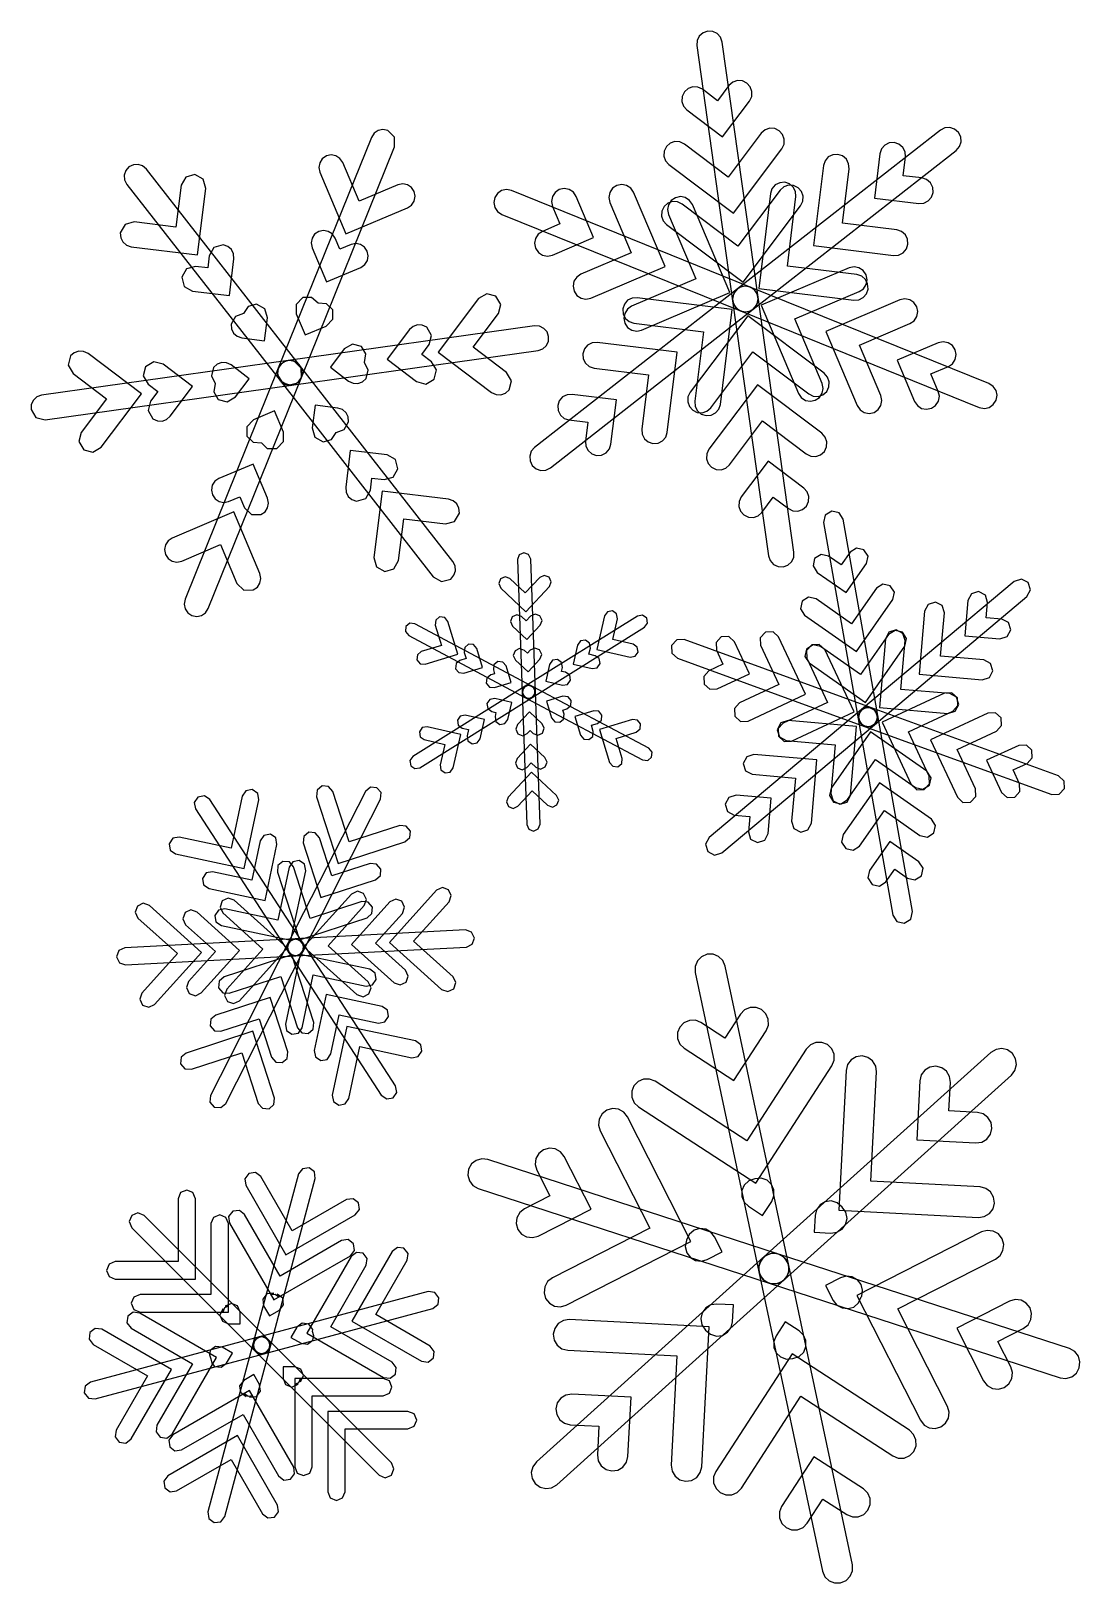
# Model space of a CAD drawing. Extents: x 1 to 82, y 2 to 123.
import ezdxf

# ---------------------------------------------------------------- set-up
doc = ezdxf.new("R2010")
doc.units = 0

msp = doc.modelspace()

# ---------------------------------------------------------------- linework, layer by layer
at = {"layer": 'Layer 1', "color": 7}
for points in [[(53.363082, 122.500239), (52.993697, 122.371244), (52.701794, 122.110711), (52.531813, 121.758303), (52.509631, 121.367672), (55.300791, 101.507492), (55.429786, 101.138107), (55.690319, 100.846204), (56.042727, 100.676223), (56.433358, 100.654041), (56.808915, 100.786399), (57.094646, 101.043569), (57.263096, 101.389117), (57.286809, 101.786608), (54.495649, 121.646788), (54.363291, 122.022345), (54.106121, 122.308076), (53.760573, 122.476526), (53.363082, 122.500239), (53.363082, 122.500239)], [(13.188893, 77.014453), (13.56724, 76.943743), (13.930716, 77.020927), (14.238729, 77.228774), (14.450687, 77.550053), (21.712627, 95.523993), (21.706153, 96.265816), (21.177027, 96.785787), (20.79868, 96.856497), (20.435204, 96.779313), (20.127191, 96.571466), (19.915233, 96.250187), (12.653293, 78.276247), (12.582583, 77.8979), (12.659767, 77.534424), (12.867614, 77.226411), (13.188893, 77.014453), (13.188893, 77.014453)], [(17.823871, 84.863999), (18.565654, 84.870569), (18.883124, 85.088097), (19.085529, 85.399654), (19.156357, 85.764373), (19.079095, 86.141382), (17.950641, 88.800197), (15.29193, 87.671495), (14.974461, 87.453968), (14.772056, 87.14241), (14.701227, 86.777691), (14.778489, 86.400682), (14.996017, 86.083212), (15.307574, 85.880807), (15.672293, 85.809979), (16.049302, 85.88724), (16.923615, 86.258218), (17.29484, 85.38401), (17.823871, 84.863999), (17.823871, 84.863999)], [(50.542827, 74.67241), (50.568712, 74.079538), (51.00624, 73.678617), (65.5783, 68.374817), (66.171172, 68.400702), (66.572093, 68.83823), (66.546208, 69.431102), (66.10868, 69.832023), (51.53662, 75.135823), (50.943748, 75.109938), (50.542827, 74.67241), (50.542827, 74.67241)], [(30.233819, 65.321831), (30.555291, 65.092527), (30.944749, 65.157699), (39.695369, 70.625679), (39.924673, 70.947151), (39.859501, 71.336609), (39.538029, 71.565913), (39.148571, 71.500741), (30.397951, 66.032761), (30.168647, 65.711289), (30.233819, 65.321831), (30.233819, 65.321831)], [(15.480421, 52.88049), (20.899616, 51.728606), (22.051441, 57.147686), (21.958739, 57.647688), (21.539631, 57.935688), (21.039701, 57.843004), (20.751688, 57.423994), (19.876113, 53.304553), (15.75673, 54.180244), (15.256728, 54.087542), (14.968727, 53.668434), (15.061411, 53.168503), (15.480421, 52.88049), (15.480421, 52.88049)], [(14.923904, 38.744377), (15.430853, 38.704479), (15.817533, 39.034734), (21.850253, 50.874594), (21.890151, 51.381543), (21.559896, 51.768223), (21.052947, 51.808121), (20.666267, 51.477866), (14.633547, 39.638006), (14.593649, 39.131057), (14.923904, 38.744377), (14.923904, 38.744377)], [(25.777707, 28.113988), (25.364279, 28.431181), (24.847654, 28.363128), (20.060439, 25.599261), (17.29641, 30.38657), (16.882983, 30.703763), (16.366357, 30.635709), (16.049165, 30.222282), (16.117218, 29.705657), (19.561997, 23.73925), (25.528438, 27.183901), (25.845721, 27.597314), (25.777707, 28.113988), (25.777707, 28.113988)], [(82.29768, 18.44977), (82.351922, 18.919582), (82.226162, 19.358489), (81.944999, 19.718215), (81.53303, 19.95048), (58.87943, 27.31108), (58.417958, 27.365699), (57.970711, 27.239562), (57.605779, 26.951873), (57.37872, 26.54643), (57.324101, 26.084958), (57.450238, 25.637711), (57.737927, 25.272779), (58.14337, 25.04572), (80.79697, 17.68512), (81.258442, 17.630501), (81.705689, 17.756638), (82.070621, 18.044327), (82.29768, 18.44977), (82.29768, 18.44977)], [(32.427388, 23.913681), (32.110173, 24.327083), (31.593549, 24.395098), (18.440989, 20.870878), (18.027587, 20.553663), (17.959572, 20.037039), (18.276787, 19.623637), (18.793411, 19.555622), (31.945971, 23.079842), (32.359373, 23.397057), (32.427388, 23.913681), (32.427388, 23.913681)], [(28.768751, 16.951267), (28.569316, 17.432727), (28.087834, 17.632111), (21.198419, 17.632044), (21.198358, 10.742594), (21.397735, 10.261157), (21.879146, 10.061715), (22.360583, 10.261092), (22.560025, 10.742502), (22.560088, 16.270449), (28.087871, 16.270479), (28.569309, 16.469856), (28.768751, 16.951267), (28.768751, 16.951267)]]:
    msp.add_lwpolyline(points, close=True, dxfattribs=at)
for points in [[(52.204535, 118.158568), (51.835199, 118.029622), (51.543306, 117.76917), (51.373309, 117.416752), (51.351124, 117.026106), (51.480126, 116.656707), (51.740677, 116.364799), (54.519669, 114.270677), (56.613791, 117.049669), (56.783787, 117.402087), (56.805973, 117.792733), (56.67697, 118.162132), (56.41642, 118.45404), (56.064002, 118.624036), (55.673356, 118.646222), (55.303957, 118.517219), (55.012049, 118.256669), (54.124954, 117.079224), (52.947677, 117.966541), (52.595206, 118.136471), (52.204535, 118.158568), (52.204535, 118.158568)], [(20.450833, 94.988393), (20.82918, 94.917683), (21.192656, 94.994867), (21.500669, 95.202714), (21.712627, 95.523993), (28.974567, 113.497933), (28.968093, 114.239756), (28.438967, 114.759727), (28.06062, 114.830437), (27.697144, 114.753253), (27.389131, 114.545406), (27.177173, 114.224127), (19.915233, 96.250187), (19.844523, 95.87184), (19.921707, 95.508364), (20.129554, 95.200351), (20.450833, 94.988393), (20.450833, 94.988393)], [(50.806613, 113.897571), (50.437157, 113.768554), (50.145217, 113.507951), (49.975221, 113.155534), (49.953035, 112.764887), (50.082038, 112.395489), (50.342588, 112.10358), (55.355082, 108.326393), (59.132269, 113.338886), (59.302265, 113.691304), (59.324451, 114.081951), (59.195448, 114.451349), (58.934898, 114.743257), (58.58248, 114.913254), (58.191834, 114.93544), (57.822435, 114.806437), (57.530527, 114.545886), (54.96034, 111.135135), (51.549588, 113.705322), (51.19722, 113.875336), (50.806613, 113.897571), (50.806613, 113.897571)], [(72.219805, 114.989734), (71.829633, 114.960685), (71.480276, 114.784538), (55.676436, 102.437233), (55.417379, 102.134829), (55.298518, 101.769251), (55.32541, 101.385777), (55.503617, 101.029686), (55.806021, 100.770629), (56.171599, 100.651768), (56.555073, 100.67866), (56.911164, 100.856867), (72.715004, 113.204173), (72.974061, 113.506576), (73.092922, 113.872155), (73.066029, 114.255629), (72.887822, 114.611719), (72.591413, 114.867172), (72.219805, 114.989734), (72.219805, 114.989734)], [(67.88069, 113.822178), (67.490467, 113.793183), (67.14105, 113.617049), (66.885647, 113.320596), (66.763147, 112.948965), (66.339143, 109.49531), (69.792798, 109.071306), (70.18299, 109.100273), (70.532394, 109.276356), (70.787815, 109.572748), (70.910368, 109.944325), (70.881401, 110.334517), (70.705318, 110.683921), (70.408926, 110.939343), (70.037349, 111.061896), (68.574062, 111.241516), (68.75371, 112.704609), (68.724743, 113.0948), (68.548659, 113.444204), (68.252267, 113.699626), (67.88069, 113.822178), (67.88069, 113.822178)], [(25.18471, 106.705155), (29.984035, 108.742494), (30.301504, 108.960021), (30.50391, 109.271579), (30.574738, 109.636297), (30.497476, 110.013307), (30.279949, 110.330777), (29.968391, 110.533182), (29.603672, 110.604011), (29.226662, 110.526749), (26.211665, 109.246958), (24.931874, 112.261955), (24.714346, 112.579426), (24.402788, 112.781831), (24.038069, 112.852659), (23.661059, 112.775397), (23.34359, 112.55787), (23.141184, 112.246312), (23.070356, 111.881593), (23.147618, 111.504584), (25.18471, 106.705155)], [(63.49134, 112.902302), (63.094382, 112.871627), (62.751876, 112.697186), (62.499758, 112.407055), (62.373963, 112.029309), (61.608898, 105.799771), (67.838409, 105.0349), (68.228601, 105.063867), (68.578005, 105.23995), (68.833427, 105.536343), (68.955979, 105.90792), (68.927012, 106.298112), (68.750929, 106.647516), (68.454537, 106.902937), (68.08296, 107.02549), (63.844012, 107.546004), (64.364553, 111.784759), (64.335557, 112.174982), (64.159423, 112.524399), (63.86297, 112.779802), (63.49134, 112.902302), (63.49134, 112.902302)], [(8.455542, 105.716798), (13.630579, 105.081338), (14.26604, 110.256375), (14.067742, 110.971242), (13.422032, 111.336505), (12.707165, 111.138207), (12.341903, 110.492498), (11.942811, 107.241702), (8.69184, 107.640864), (7.976973, 107.442566), (7.611711, 106.796857), (7.64136, 106.413158), (7.809973, 106.082091), (8.090413, 105.838393), (8.455542, 105.716798), (8.455542, 105.716798)], [(20.695745, 94.924969), (21.410667, 95.123294), (21.661075, 95.415595), (21.775969, 95.768962), (21.749978, 96.139629), (21.577726, 96.483827), (9.642808, 111.759822), (9.350507, 112.010229), (8.99714, 112.125123), (8.626473, 112.099132), (8.282275, 111.92688), (8.031868, 111.63458), (7.916973, 111.281213), (7.942964, 110.910546), (8.115215, 110.566347), (20.050134, 95.290353), (20.695745, 94.924969), (20.695745, 94.924969)], [(37.307005, 110.083071), (36.983574, 109.862828), (36.76906, 109.53557), (36.695908, 109.144153), (36.775756, 108.768121), (36.99078, 108.449467), (37.323155, 108.230184), (55.918155, 100.717309), (56.309572, 100.644157), (56.685603, 100.724006), (57.004258, 100.93903), (57.223541, 101.271405), (57.296693, 101.662822), (57.216844, 102.038853), (57.00182, 102.357508), (56.669445, 102.576791), (38.074445, 110.089665), (37.690069, 110.162693), (37.307005, 110.083071), (37.307005, 110.083071)], [(41.799851, 110.156764), (41.476449, 109.936538), (41.261942, 109.609315), (41.188988, 109.224911), (41.268694, 108.841851), (41.844665, 107.484953), (40.487573, 106.908955), (40.16417, 106.68873), (39.949663, 106.361506), (39.876709, 105.977101), (39.956416, 105.594041), (40.176641, 105.270638), (40.503865, 105.056131), (40.888269, 104.983177), (41.27133, 105.062884), (44.474326, 106.422417), (43.114793, 109.625413), (42.894603, 109.948882), (42.56738, 110.163452), (42.182951, 110.236451), (41.799851, 110.156764), (41.799851, 110.156764)], [(46.272718, 110.482388), (45.94925, 110.262199), (45.73468, 109.934976), (45.66168, 109.550546), (45.741368, 109.167447), (47.4101, 105.236374), (43.478834, 103.567613), (43.155432, 103.347388), (42.940925, 103.020164), (42.867971, 102.635761), (42.947677, 102.2527), (43.167903, 101.929297), (43.495127, 101.71479), (43.879531, 101.641836), (44.262592, 101.721542), (50.039956, 104.173866), (47.587438, 109.951203), (47.362395, 110.279642), (47.040073, 110.489041), (46.662754, 110.562317), (46.272718, 110.482388), (46.272718, 110.482388)], [(50.623036, 109.22854), (50.25369, 109.099501), (49.961834, 108.838948), (49.791837, 108.486531), (49.769652, 108.095884), (49.898654, 107.726486), (50.159205, 107.434578), (56.110712, 102.949792), (60.595497, 108.901299), (60.765493, 109.253717), (60.787679, 109.644364), (60.658676, 110.013762), (60.398126, 110.30567), (60.039012, 110.477586), (59.655172, 110.497769), (59.291765, 110.372567), (58.993949, 110.108327), (55.715997, 105.75834), (51.366011, 109.036292), (51.013643, 109.206305), (50.623036, 109.22854), (50.623036, 109.22854)], [(59.356201, 110.726662), (58.96601, 110.697695), (58.616605, 110.521612), (58.361184, 110.225219), (58.238631, 109.853642), (57.33046, 102.45688), (64.727027, 101.548682), (65.117251, 101.577678), (65.466668, 101.753812), (65.722071, 102.050265), (65.844571, 102.421895), (65.813896, 102.818853), (65.639455, 103.161358), (65.349324, 103.413476), (64.971578, 103.539272), (59.565379, 104.203087), (60.229194, 109.609286), (60.198518, 110.006243), (60.024078, 110.348748), (59.733947, 110.600866), (59.356201, 110.726662), (59.356201, 110.726662)], [(50.847356, 109.530824), (50.518917, 109.305781), (50.309518, 108.983459), (50.236242, 108.60614), (50.316171, 108.216105), (52.444418, 103.202303), (47.430617, 101.074056), (47.102178, 100.849013), (46.892779, 100.526691), (46.819503, 100.149371), (46.899433, 99.759336), (47.119622, 99.435867), (47.446845, 99.221297), (47.831275, 99.148298), (48.214374, 99.227985), (55.074079, 102.139767), (52.16227, 108.999667), (51.942044, 109.32307), (51.61482, 109.537577), (51.230416, 109.610531), (50.847356, 109.530824), (50.847356, 109.530824)], [(23.677219, 102.973983), (26.33593, 104.102685), (26.653399, 104.320212), (26.855804, 104.63177), (26.926633, 104.996489), (26.849371, 105.373498), (26.631843, 105.690968), (26.320286, 105.893373), (25.955567, 105.964201), (25.578558, 105.88694), (24.704245, 105.515962), (24.33302, 106.39017), (24.115492, 106.707639), (23.803934, 106.910044), (23.439216, 106.980873), (23.062206, 106.903611), (22.744736, 106.686083), (22.542331, 106.374526), (22.471503, 106.009807), (22.548765, 105.632798), (23.677219, 102.973983)], [(13.241351, 102.262276), (16.108141, 101.910322), (16.460096, 104.777112), (16.430446, 105.160811), (16.261833, 105.491877), (15.981393, 105.735575), (15.616264, 105.85717), (14.901307, 105.658966), (14.535959, 105.013235), (14.420302, 104.07051), (13.477649, 104.186342), (12.762692, 103.988138), (12.397343, 103.342406), (12.595642, 102.627539), (13.241351, 102.262276), (13.241351, 102.262276)], [(64.373226, 104.066115), (57.513521, 101.154333), (60.42533, 94.294433), (60.645556, 93.97103), (60.97278, 93.756523), (61.357184, 93.683569), (61.740244, 93.763276), (62.068683, 93.988319), (62.278082, 94.310641), (62.351358, 94.68796), (62.271429, 95.077995), (60.143182, 100.091797), (65.156983, 102.220044), (65.485422, 102.445087), (65.694821, 102.767409), (65.768097, 103.144729), (65.688167, 103.534764), (65.467978, 103.858233), (65.140755, 104.072803), (64.756325, 104.145802), (64.373226, 104.066115), (64.373226, 104.066115)], [(22.008321, 98.843312), (23.648407, 99.539487), (24.168405, 100.068625), (24.16192, 100.810477), (23.681497, 101.28038), (23.01095, 101.324909), (22.497667, 101.758678), (21.825658, 101.754387), (21.305659, 101.225249), (21.312145, 100.483398), (22.008321, 98.843312)], [(36.5321, 94.373137), (36.879219, 94.206965), (37.250238, 94.187457), (37.601506, 94.308478), (37.889374, 94.563892), (38.075173, 95.282109), (37.698689, 95.921341), (35.082855, 97.892522), (37.053964, 100.508181), (37.239763, 101.226398), (36.86328, 101.865631), (36.145063, 102.05143), (35.50583, 101.674946), (32.368061, 97.510907), (36.5321, 94.373137)], [(56.415965, 102.642429), (56.025793, 102.61338), (55.676436, 102.437233), (39.872596, 90.089927), (39.613539, 89.787524), (39.494678, 89.421945), (39.521571, 89.038471), (39.699778, 88.682381), (40.002181, 88.423324), (40.367759, 88.304463), (40.751233, 88.331355), (41.107324, 88.509562), (56.911164, 100.856867), (57.170221, 101.159271), (57.289082, 101.524849), (57.26219, 101.908323), (57.083983, 102.264414), (56.787573, 102.519867), (56.415965, 102.642429), (56.415965, 102.642429)], [(47.860573, 101.745418), (47.470349, 101.716422), (47.120932, 101.540288), (46.865529, 101.243835), (46.743029, 100.872205), (46.773704, 100.475247), (46.948145, 100.132742), (47.238276, 99.880624), (47.616022, 99.754828), (53.022221, 99.091013), (52.358406, 93.684814), (52.389082, 93.287857), (52.563522, 92.945352), (52.853653, 92.693234), (53.231399, 92.567438), (53.62159, 92.596405), (53.970995, 92.772488), (54.226416, 93.068881), (54.348969, 93.440458), (55.25714, 100.83722), (47.860573, 101.745418)], [(55.902005, 102.570197), (55.578574, 102.349953), (55.364059, 102.022695), (55.290907, 101.631278), (55.370756, 101.255247), (55.58578, 100.936592), (55.918155, 100.717309), (74.513155, 93.204435), (74.904572, 93.131283), (75.280603, 93.211132), (75.599257, 93.426156), (75.81854, 93.75853), (75.891692, 94.149947), (75.811844, 94.525979), (75.59682, 94.844633), (75.264445, 95.063916), (56.669445, 102.576791), (56.285069, 102.649818), (55.902005, 102.570197), (55.902005, 102.570197)], [(56.154242, 102.640059), (55.784857, 102.511064), (55.492954, 102.250531), (55.322973, 101.898123), (55.300791, 101.507492), (58.091951, 81.647312), (58.220946, 81.277927), (58.481479, 80.986024), (58.833887, 80.816043), (59.224518, 80.793861), (59.600075, 80.926219), (59.885806, 81.183389), (60.054256, 81.528937), (60.077969, 81.926428), (57.286809, 101.786608), (57.157814, 102.155993), (56.897281, 102.447896), (56.544873, 102.617877), (56.154242, 102.640059), (56.154242, 102.640059)], [(68.325008, 101.572558), (62.547644, 99.120234), (65.000161, 93.342897), (65.225204, 93.014458), (65.547526, 92.805059), (65.924846, 92.731783), (66.314882, 92.811712), (66.63835, 93.031901), (66.85292, 93.359124), (66.92592, 93.743554), (66.846232, 94.126653), (65.1775, 98.057726), (69.108766, 99.726487), (69.432168, 99.946712), (69.646675, 100.273936), (69.719629, 100.658339), (69.639923, 101.0414), (69.419697, 101.364803), (69.092473, 101.57931), (68.708069, 101.652264), (68.325008, 101.572558), (68.325008, 101.572558)], [(17.082423, 98.616728), (18.851068, 98.399531), (19.068194, 100.167999), (18.86999, 100.882956), (18.224258, 101.248305), (17.57705, 101.067166), (17.203233, 100.508642), (16.570873, 100.280991), (16.238592, 99.696788), (16.268242, 99.313088), (16.436855, 98.982022), (16.717295, 98.738324), (17.082423, 98.616728), (17.082423, 98.616728)], [(56.476888, 100.344308), (51.992103, 94.392801), (51.822107, 94.040383), (51.799921, 93.649736), (51.928924, 93.280338), (52.189474, 92.98843), (52.548588, 92.816514), (52.932428, 92.796331), (53.295835, 92.921533), (53.593651, 93.185773), (56.871603, 97.53576), (61.221589, 94.257808), (61.580703, 94.085892), (61.964543, 94.065709), (62.32795, 94.190911), (62.625766, 94.455152), (62.795763, 94.807569), (62.817948, 95.198216), (62.688946, 95.567614), (62.428395, 95.859522), (56.476888, 100.344308)], [(20.2306, 95.1129), (20.948831, 94.927256), (40.145689, 97.625201), (40.508697, 97.753141), (40.78488, 98.001722), (40.947701, 98.335726), (40.970622, 98.719937), (40.842682, 99.082944), (40.594102, 99.359127), (40.260099, 99.521948), (39.875888, 99.54487), (20.679029, 96.846924), (20.316021, 96.718985), (20.039838, 96.470404), (19.877017, 96.1364), (19.854096, 95.752189), (20.2306, 95.1129), (20.2306, 95.1129)], [(30.689764, 95.212663), (31.407981, 95.026864), (32.047213, 95.403346), (32.232967, 96.121639), (31.856353, 96.760867), (31.097802, 97.332366), (31.669477, 98.090847), (31.85523, 98.80914), (31.478617, 99.448367), (31.131498, 99.614538), (30.76048, 99.634046), (30.409211, 99.513026), (30.121343, 99.257612), (28.383079, 96.950927), (30.689764, 95.212663)], [(25.394317, 95.258507), (25.741436, 95.092335), (26.112455, 95.072827), (26.463723, 95.193848), (26.751591, 95.449262), (26.91839, 96.100325), (26.621648, 96.703357), (26.740729, 97.364801), (26.400996, 97.944689), (25.682703, 98.130443), (25.043476, 97.753829), (23.971183, 96.330871), (25.394317, 95.258507)], [(44.749191, 98.2592), (44.358999, 98.230233), (44.009595, 98.05415), (43.754173, 97.757757), (43.631621, 97.38618), (43.660588, 96.995988), (43.836671, 96.646584), (44.133063, 96.391163), (44.50464, 96.26861), (48.743588, 95.748096), (48.223047, 91.509341), (48.252043, 91.119118), (48.428177, 90.769701), (48.72463, 90.514298), (49.09626, 90.391798), (49.493218, 90.422474), (49.835723, 90.596914), (50.087841, 90.887045), (50.213636, 91.264791), (50.978702, 97.494329), (44.749191, 98.2592)], [(71.31627, 98.231216), (68.113274, 96.871683), (69.472807, 93.668687), (69.692997, 93.345218), (70.02022, 93.130648), (70.404649, 93.057649), (70.787749, 93.137336), (71.111151, 93.357562), (71.325658, 93.684785), (71.398612, 94.069189), (71.318906, 94.452249), (70.742935, 95.809147), (72.100027, 96.385145), (72.42343, 96.605371), (72.637937, 96.932594), (72.71089, 97.316999), (72.631183, 97.700059), (72.410958, 98.023462), (72.083734, 98.237969), (71.699331, 98.310923), (71.31627, 98.231216), (71.31627, 98.231216)], [(1.033741, 92.414954), (1.751972, 92.22931), (20.948831, 94.927256), (21.311839, 95.055195), (21.588022, 95.303776), (21.750843, 95.63778), (21.773764, 96.021991), (21.645825, 96.384999), (21.397244, 96.661182), (21.06324, 96.824003), (20.679029, 96.846924), (1.482171, 94.148979), (1.119163, 94.021039), (0.84298, 93.772458), (0.680159, 93.438454), (0.657238, 93.054243), (1.033741, 92.414954), (1.033741, 92.414954)], [(4.76458, 89.908549), (5.482797, 89.72275), (6.12203, 90.099234), (9.259799, 94.263273), (5.09576, 97.401042), (4.748641, 97.567213), (4.377623, 97.586721), (4.026355, 97.465701), (3.738487, 97.210287), (3.552688, 96.492071), (3.929171, 95.852839), (6.545005, 93.881658), (4.573896, 91.265999), (4.388097, 90.547782), (4.76458, 89.908549), (4.76458, 89.908549)], [(10.149243, 92.325813), (10.496362, 92.159642), (10.86738, 92.140134), (11.218649, 92.261154), (11.506517, 92.516568), (13.244781, 94.823253), (10.938096, 96.561517), (10.219879, 96.747316), (9.580647, 96.370834), (9.394893, 95.652541), (9.771507, 95.013313), (10.530058, 94.441814), (9.958383, 93.683333), (9.77263, 92.96504), (10.149243, 92.325813), (10.149243, 92.325813)], [(15.226864, 93.829491), (15.945156, 93.643737), (16.584384, 94.02035), (17.656677, 95.443309), (16.233543, 96.515673), (15.886424, 96.681845), (15.515405, 96.701353), (15.164137, 96.580332), (14.876269, 96.324918), (14.70947, 95.673855), (15.006212, 95.070823), (14.887131, 94.409379), (15.226864, 93.829491), (15.226864, 93.829491)], [(32.630664, 79.648974), (33.345585, 79.8473), (33.595992, 80.1396), (33.710887, 80.492967), (33.684896, 80.863634), (33.512645, 81.207833), (21.577726, 96.483827), (21.285425, 96.734235), (20.932058, 96.849129), (20.561391, 96.823138), (20.217193, 96.650886), (19.966785, 96.358585), (19.851891, 96.005218), (19.877882, 95.634551), (20.050134, 95.290353), (31.985052, 80.014358), (32.630664, 79.648974), (32.630664, 79.648974)], [(42.794802, 94.222794), (42.40461, 94.193828), (42.055205, 94.017744), (41.799784, 93.721352), (41.677231, 93.349775), (41.706198, 92.959583), (41.882281, 92.610178), (42.178674, 92.354757), (42.550251, 92.232204), (44.013538, 92.052584), (43.83389, 90.589491), (43.862857, 90.1993), (44.038941, 89.849896), (44.335333, 89.594474), (44.70691, 89.471922), (45.097133, 89.500917), (45.44655, 89.677051), (45.701953, 89.973504), (45.824453, 90.345135), (46.248457, 93.79879), (42.794802, 94.222794)], [(57.232518, 94.967707), (53.455331, 89.955214), (53.285335, 89.602796), (53.263149, 89.212149), (53.392152, 88.842751), (53.652702, 88.550843), (54.00512, 88.380846), (54.395766, 88.35866), (54.765165, 88.487663), (55.057073, 88.748214), (57.62726, 92.158965), (61.038012, 89.588778), (61.39043, 89.418781), (61.781076, 89.396596), (62.150475, 89.525599), (62.442383, 89.786149), (62.612379, 90.138566), (62.634565, 90.529213), (62.505562, 90.898611), (62.245012, 91.19052), (57.232518, 94.967707)], [(23.403602, 90.525875), (24.05081, 90.707014), (24.424627, 91.265538), (25.056987, 91.493189), (25.389268, 92.077392), (25.359618, 92.461092), (25.191005, 92.792158), (24.910565, 93.035856), (24.545437, 93.157452), (22.776792, 93.374649), (22.559665, 91.60618), (22.757871, 90.891223), (23.403602, 90.525875), (23.403602, 90.525875)], [(19.060419, 90.013225), (19.802202, 90.019793), (20.322201, 90.548931), (20.315715, 91.290782), (19.619539, 92.930868), (17.979453, 92.234693), (17.459455, 91.705555), (17.46594, 90.963703), (17.946363, 90.4938), (18.61691, 90.449271), (19.060419, 90.013225), (19.060419, 90.013225)], [(26.011596, 85.91701), (26.726553, 86.115214), (27.091901, 86.760945), (27.207558, 87.70367), (28.150211, 87.587838), (28.865168, 87.786042), (29.230517, 88.431774), (29.032218, 89.146641), (28.386509, 89.511904), (25.519719, 89.863858), (25.167764, 86.997068), (25.197414, 86.613369), (25.366027, 86.282303), (25.646467, 86.038605), (26.011596, 85.91701), (26.011596, 85.91701)], [(58.067931, 89.023423), (55.973809, 86.244431), (55.803813, 85.892013), (55.781627, 85.501367), (55.91063, 85.131968), (56.17118, 84.84006), (56.523598, 84.670064), (56.914244, 84.647878), (57.283643, 84.776881), (57.575551, 85.037431), (58.462646, 86.214876), (59.639923, 85.327559), (59.992341, 85.157563), (60.382987, 85.135377), (60.752386, 85.26438), (61.044294, 85.52493), (61.214291, 85.877348), (61.236476, 86.267994), (61.107474, 86.637393), (60.846923, 86.929301), (58.067931, 89.023423)], [(28.205828, 80.437675), (28.920695, 80.635973), (29.285957, 81.281682), (29.685049, 84.532478), (32.93602, 84.133316), (33.650887, 84.331614), (34.01615, 84.977322), (33.986501, 85.361022), (33.817887, 85.692088), (33.537447, 85.935786), (33.172318, 86.057381), (27.997281, 86.692842), (27.36182, 81.517805), (27.560118, 80.802938), (28.205828, 80.437675), (28.205828, 80.437675)], [(17.225017, 78.992214), (17.966801, 78.998783), (18.28427, 79.21631), (18.486676, 79.527868), (18.557504, 79.892587), (18.480242, 80.269596), (16.44315, 85.069025), (11.643825, 83.031686), (11.326356, 82.814159), (11.12395, 82.502601), (11.053122, 82.137883), (11.130384, 81.760873), (11.347911, 81.443403), (11.659469, 81.240998), (12.024188, 81.170169), (12.401198, 81.247431), (15.416195, 82.527222), (16.695986, 79.512225), (17.225017, 78.992214), (17.225017, 78.992214)], [(62.515472, 84.819826), (62.387109, 84.240451), (65.079913, 68.968777), (65.398768, 68.468285), (65.978133, 68.339843), (66.478625, 68.658698), (66.607067, 69.238063), (63.914262, 84.509737), (63.595407, 85.010229), (63.016043, 85.13867), (62.515472, 84.819826), (62.515472, 84.819826)], [(61.688125, 81.448186), (61.559732, 80.868885), (61.878516, 80.368434), (64.135862, 78.787777), (65.716519, 81.045123), (65.845006, 81.624491), (65.526179, 82.125016), (64.946812, 82.253503), (64.446286, 81.934677), (63.754989, 80.947474), (62.767929, 81.638719), (62.188568, 81.767074), (61.688125, 81.448186), (61.688125, 81.448186)], [(39.070061, 70.685874), (39.439972, 70.547602), (39.799289, 70.711351), (39.937578, 71.081212), (39.577479, 81.393462), (39.41373, 81.752777), (39.043868, 81.891067), (38.684552, 81.727318), (38.546262, 81.357457), (38.906362, 71.045208), (39.070061, 70.685874), (39.070061, 70.685874)], [(37.249568, 79.128815), (39.203983, 77.306318), (41.026479, 79.260732), (41.164729, 79.630557), (41.00102, 79.989839), (40.631131, 80.128174), (40.271775, 79.964412), (39.153011, 78.764616), (37.9533, 79.883433), (37.583421, 80.0217), (37.224109, 79.857921), (37.085859, 79.488096), (37.249568, 79.128815), (37.249568, 79.128815)], [(65.07102, 69.171043), (65.24953, 68.605033), (65.77591, 68.331017), (66.341877, 68.50946), (78.221132, 78.477334), (78.495148, 79.003713), (78.316706, 79.56968), (77.790326, 79.843697), (77.224359, 79.665254), (65.345103, 69.69738), (65.07102, 69.171043), (65.07102, 69.171043)], [(60.715275, 78.119996), (60.586787, 77.540628), (60.905613, 77.040102), (64.942478, 74.213537), (67.768992, 78.25026), (67.897478, 78.829628), (67.578652, 79.330154), (66.999284, 79.458641), (66.498758, 79.139815), (64.561606, 76.373235), (61.795027, 78.310387), (61.215726, 78.438781), (60.715275, 78.119996), (60.715275, 78.119996)], [(73.616738, 78.169676), (73.376597, 75.424422), (76.121851, 75.184281), (76.687737, 75.362737), (76.96175, 75.889037), (76.783366, 76.454998), (76.257045, 76.729079), (75.056589, 76.834025), (75.161588, 78.034623), (74.983101, 78.60059), (74.45669, 78.874574), (73.890723, 78.696087), (73.616738, 78.169676), (73.616738, 78.169676)], [(44.719599, 74.373527), (47.32338, 73.772394), (47.712854, 73.837563), (47.942162, 74.159051), (47.876993, 74.548524), (47.555505, 74.777832), (45.957162, 75.14684), (46.326171, 76.745183), (46.261002, 77.134657), (45.939514, 77.363965), (45.55004, 77.298796), (45.320732, 76.977308), (44.719599, 74.373527)], [(70.24795, 77.347993), (69.818427, 72.438836), (74.727725, 72.009261), (75.293692, 72.187749), (75.567676, 72.71416), (75.38922, 73.280047), (74.862919, 73.554059), (71.498419, 73.848439), (71.792799, 77.21294), (71.614312, 77.778907), (71.0879, 78.052891), (70.521934, 77.874403), (70.24795, 77.347993), (70.24795, 77.347993)], [(29.817836, 75.7566), (30.069041, 75.451946), (39.179761, 70.607677), (39.572812, 70.569833), (39.877503, 70.821001), (39.915347, 71.214052), (39.664179, 71.518743), (30.55346, 76.363013), (30.160408, 76.400856), (29.855717, 76.149688), (29.817836, 75.7566), (29.817836, 75.7566)], [(30.706565, 73.557166), (30.957719, 73.252526), (31.35072, 73.214663), (33.906268, 73.995947), (33.124984, 76.551495), (32.87383, 76.856135), (32.480829, 76.893998), (32.176112, 76.642847), (32.13824, 76.24979), (32.617904, 74.681039), (31.0491, 74.20146), (30.74438, 73.950262), (30.706565, 73.557166), (30.706565, 73.557166)], [(38.162109, 76.174768), (39.279858, 75.132351), (40.322222, 76.250186), (40.460557, 76.620075), (40.296795, 76.979431), (39.926915, 77.117697), (39.567604, 76.953919), (39.228919, 76.590788), (38.865788, 76.929472), (38.495908, 77.067739), (38.136596, 76.90396), (37.99833, 76.53408), (38.162109, 76.174768), (38.162109, 76.174768)], [(38.984439, 70.789711), (39.305911, 70.560407), (39.695369, 70.625579), (48.445989, 76.093559), (48.675293, 76.415031), (48.610121, 76.804489), (48.288649, 77.033793), (47.899191, 76.968621), (39.148571, 71.500641), (38.919267, 71.179169), (38.984439, 70.789711), (38.984439, 70.789711)], [(42.874961, 73.220873), (44.364165, 72.877061), (44.753639, 72.94223), (44.982947, 73.263718), (44.917778, 73.653191), (44.59629, 73.882499), (44.112525, 73.994186), (44.224211, 74.477952), (44.159043, 74.867426), (43.837555, 75.096734), (43.448081, 75.031565), (43.218773, 74.710077), (42.874961, 73.220873)], [(53.048875, 72.270063), (53.074835, 71.677225), (53.512373, 71.276283), (54.105268, 71.302178), (56.602754, 72.466775), (55.438158, 74.964262), (55.00062, 75.365205), (54.407726, 75.339309), (54.00688, 74.901816), (54.03273, 74.309019), (54.542032, 73.216817), (53.449831, 72.707516), (53.048875, 72.270063), (53.048875, 72.270063)], [(55.444904, 69.763363), (55.470864, 69.170525), (55.908357, 68.769679), (56.501155, 68.795529), (60.967542, 70.878121), (58.884757, 75.344419), (58.447264, 75.745264), (57.854466, 75.719414), (57.453621, 75.281921), (57.479471, 74.689123), (58.906819, 71.628164), (55.845859, 70.200815), (55.444904, 69.763363), (55.444904, 69.763363)], [(61.061736, 74.399285), (60.93325, 73.819917), (61.252075, 73.319391), (65.642107, 70.245511), (68.716129, 74.635491), (68.844484, 75.214851), (68.525596, 75.715295), (67.946228, 75.843781), (67.445702, 75.524955), (65.261235, 72.405209), (62.141631, 74.589624), (61.562262, 74.718111), (61.061736, 74.399285), (61.061736, 74.399285)], [(67.19887, 75.187729), (66.731881, 69.848865), (72.070692, 69.381734), (72.636658, 69.560222), (72.910643, 70.086632), (72.732155, 70.6526), (72.205744, 70.926584), (68.411873, 71.25847), (68.74381, 75.052482), (68.565323, 75.618449), (68.038912, 75.892433), (67.472951, 75.714049), (67.19887, 75.187729), (67.19887, 75.187729)], [(33.721012, 72.870437), (33.97221, 72.565716), (34.365306, 72.527901), (35.826953, 72.974742), (35.380027, 74.436335), (35.128876, 74.741051), (34.735818, 74.778923), (34.431102, 74.527772), (34.39323, 74.134715), (34.53845, 73.659865), (34.0636, 73.514645), (33.758884, 73.263494), (33.721012, 72.870437), (33.721012, 72.870437)], [(38.379574, 73.538417), (39.367665, 72.616978), (40.289189, 73.605121), (40.427456, 73.975001), (40.263677, 74.334313), (39.893797, 74.472579), (39.534486, 74.308801), (39.316779, 74.075329), (39.083307, 74.293035), (38.713473, 74.431353), (38.354148, 74.267662), (38.215812, 73.897773), (38.379574, 73.538417), (38.379574, 73.538417)], [(58.840355, 68.20311), (58.866262, 67.61013), (59.303801, 67.209187), (59.896695, 67.235083), (64.753716, 69.500065), (62.488927, 74.357177), (62.051389, 74.75812), (61.458495, 74.732224), (61.057552, 74.294686), (61.083448, 73.701792), (62.692994, 70.250108), (59.24131, 68.640562), (58.840355, 68.20311), (58.840355, 68.20311)], [(36.112944, 71.740654), (36.364095, 71.435938), (36.757152, 71.398065), (38.04926, 71.793149), (37.65423, 73.085173), (37.403032, 73.389892), (37.009936, 73.427707), (36.705292, 73.176507), (36.667486, 72.783467), (36.760812, 72.478187), (36.455532, 72.384862), (36.150816, 72.133711), (36.112944, 71.740654), (36.112944, 71.740654)], [(40.74046, 71.887092), (42.056929, 71.583159), (42.446403, 71.648327), (42.675711, 71.969815), (42.610542, 72.359289), (42.289054, 72.588597), (41.977937, 72.660351), (42.04983, 72.971437), (41.984662, 73.36091), (41.663174, 73.590218), (41.2737, 73.52505), (41.044392, 73.203562), (40.74046, 71.887092)], [(39.43016, 60.373625), (39.800072, 60.235353), (40.159388, 60.399102), (40.297678, 60.768963), (39.937578, 71.081212), (39.773829, 71.440529), (39.403968, 71.578818), (39.044651, 71.415069), (38.906362, 71.045208), (39.266461, 60.732958), (39.43016, 60.373625), (39.43016, 60.373625)], [(38.928555, 70.91233), (39.179761, 70.607677), (48.29048, 65.763407), (48.683532, 65.725564), (48.988223, 65.976732), (49.026066, 66.369783), (48.774899, 66.674474), (39.664179, 71.518743), (39.271128, 71.556587), (38.966437, 71.305419), (38.928555, 70.91233), (38.928555, 70.91233)], [(36.859367, 68.765505), (37.180766, 68.536202), (37.57024, 68.60137), (37.799548, 68.922858), (38.10348, 70.239328), (36.787011, 70.543261), (36.397537, 70.478093), (36.168229, 70.156605), (36.233398, 69.767131), (36.554886, 69.537823), (36.866003, 69.466069), (36.79411, 69.154983), (36.859367, 68.765505), (36.859367, 68.765505)], [(41.18971, 69.041247), (41.440908, 68.736527), (41.834004, 68.698712), (42.138648, 68.949913), (42.176454, 69.342953), (42.083128, 69.648233), (42.388408, 69.741558), (42.693124, 69.992709), (42.730996, 70.385766), (42.479845, 70.690482), (42.086788, 70.728355), (40.79468, 70.333271), (41.18971, 69.041247)], [(66.933264, 68.706775), (69.198053, 63.849663), (69.635591, 63.44872), (70.228485, 63.474616), (70.629428, 63.912154), (70.603532, 64.505048), (68.993986, 67.956732), (72.44567, 69.566278), (72.846613, 70.003816), (72.820718, 70.59671), (72.383179, 70.997653), (71.790285, 70.971757), (66.933264, 68.706775)], [(34.684986, 67.258991), (35.006385, 67.029686), (35.395859, 67.094855), (35.625167, 67.416343), (35.968979, 68.905547), (34.479775, 69.249359), (34.090301, 69.18419), (33.860993, 68.862702), (33.926162, 68.473229), (34.24765, 68.243921), (34.731415, 68.132234), (34.619729, 67.648468), (34.684986, 67.258991), (34.684986, 67.258991)], [(38.580263, 67.792107), (38.950143, 67.653841), (39.309454, 67.817619), (39.527161, 68.051091), (39.760633, 67.833385), (40.130468, 67.695066), (40.489793, 67.858758), (40.628128, 68.228647), (40.464366, 68.588003), (39.476275, 69.509442), (38.554751, 68.521299), (38.416484, 68.151419), (38.580263, 67.792107), (38.580263, 67.792107)], [(43.463913, 67.690085), (43.715064, 67.385369), (44.108122, 67.347497), (44.412838, 67.598648), (44.45071, 67.991705), (44.30549, 68.466555), (44.78034, 68.611775), (45.085056, 68.862926), (45.122928, 69.255983), (44.87173, 69.560704), (44.478634, 69.598519), (43.016987, 69.151678), (43.463913, 67.690085)], [(45.718957, 65.574925), (45.97011, 65.270285), (46.363111, 65.232422), (46.667827, 65.483573), (46.7057, 65.87663), (46.226036, 67.445381), (47.79484, 67.92496), (48.09956, 68.176158), (48.137375, 68.569254), (47.886221, 68.873894), (47.49322, 68.911757), (44.937672, 68.130472), (45.718957, 65.574925)], [(53.191764, 59.203169), (53.370274, 58.63716), (53.896654, 58.363143), (54.462621, 58.541586), (66.341877, 68.50946), (66.615893, 69.03584), (66.43745, 69.601807), (65.91107, 69.875823), (65.345103, 69.69738), (53.465848, 59.729506), (53.191764, 59.203169), (53.191764, 59.203169)], [(65.208276, 69.548152), (65.079913, 68.968777), (67.772718, 53.697103), (68.091573, 53.196611), (68.670937, 53.06817), (69.171429, 53.387024), (69.299871, 53.966389), (66.607067, 69.238063), (66.288212, 69.738555), (65.708847, 69.866997), (65.208276, 69.548152), (65.208276, 69.548152)], [(65.114887, 69.36861), (65.140772, 68.775738), (65.5783, 68.374817), (80.15036, 63.071017), (80.743232, 63.096902), (81.144153, 63.53443), (81.118268, 64.127302), (80.68074, 64.528223), (66.10868, 69.832023), (65.515808, 69.806138), (65.114887, 69.36861), (65.114887, 69.36861)], [(70.719438, 67.328719), (72.802223, 62.862421), (73.239716, 62.461576), (73.832514, 62.487426), (74.233359, 62.924919), (74.207509, 63.517717), (72.780161, 66.578676), (75.841121, 68.006025), (76.241966, 68.443518), (76.216116, 69.036315), (75.778623, 69.437161), (75.185825, 69.411311), (70.719438, 67.328719)], [(32.582942, 64.991706), (32.904426, 64.762455), (33.2939, 64.827624), (33.523208, 65.149112), (34.124341, 67.752893), (31.52056, 68.354026), (31.131086, 68.288857), (30.901778, 67.967369), (30.966947, 67.577896), (31.288435, 67.348588), (32.886778, 66.97958), (32.517769, 65.381237), (32.582942, 64.991706), (32.582942, 64.991706)], [(58.776337, 68.120208), (58.954825, 67.55424), (59.481236, 67.280256), (63.275107, 66.94837), (62.94317, 63.154358), (63.121657, 62.588391), (63.648068, 62.314407), (64.214029, 62.492791), (64.48811, 63.019111), (64.955099, 68.357974), (59.616288, 68.825106), (59.050322, 68.646618), (58.776337, 68.120208), (58.776337, 68.120208)], [(62.970851, 63.571349), (62.842496, 62.991989), (63.161384, 62.491545), (63.740752, 62.363059), (64.241278, 62.681885), (66.425745, 65.801631), (69.545349, 63.617216), (70.124718, 63.488729), (70.625244, 63.807555), (70.75373, 64.386923), (70.434905, 64.887449), (66.044873, 67.961328), (62.970851, 63.571349)], [(38.547145, 65.146989), (38.917025, 65.008723), (39.276336, 65.172501), (39.615021, 65.535632), (39.978152, 65.196948), (40.348032, 65.058681), (40.707344, 65.22246), (40.84561, 65.59234), (40.681831, 65.951652), (39.564082, 66.994069), (38.521718, 65.876234), (38.383383, 65.506345), (38.547145, 65.146989), (38.547145, 65.146989)], [(75.084225, 65.740065), (76.248822, 63.242578), (76.68636, 62.841635), (77.279254, 62.867531), (77.6801, 63.305024), (77.65425, 63.897821), (77.144948, 64.990023), (78.237149, 65.499324), (78.637995, 65.936817), (78.612145, 66.529615), (78.174607, 66.930557), (77.581712, 66.904662), (75.084225, 65.740065)], [(56.119304, 65.49268), (56.29776, 64.926793), (56.824061, 64.652781), (60.188561, 64.358401), (59.894181, 60.9939), (60.072668, 60.427933), (60.59908, 60.153949), (61.165046, 60.332437), (61.43903, 60.858847), (61.868553, 65.768004), (56.959255, 66.197579), (56.393288, 66.019091), (56.119304, 65.49268), (56.119304, 65.49268)], [(37.84292, 62.136581), (38.212809, 61.998246), (38.572165, 62.162008), (39.690929, 63.361804), (40.890639, 62.242986), (41.260519, 62.10472), (41.619831, 62.268499), (41.758081, 62.638324), (41.594372, 62.997605), (39.639958, 64.820102), (37.817461, 62.865687), (37.679211, 62.495862), (37.84292, 62.136581), (37.84292, 62.136581)], [(11.921909, 58.459352), (17.266244, 57.323475), (18.402237, 62.667751), (18.309535, 63.167752), (17.890427, 63.455753), (17.390497, 63.363069), (17.102484, 62.944059), (16.242798, 58.899537), (12.198161, 59.759281), (11.698159, 59.666579), (11.410158, 59.247471), (11.502791, 58.747413), (11.921909, 58.459352), (11.921909, 58.459352)], [(21.120076, 50.526295), (21.620117, 50.619012), (21.908142, 51.03809), (21.815478, 51.538087), (14.578219, 62.682506), (14.159141, 62.970531), (13.659144, 62.877867), (13.371119, 62.458789), (13.463782, 61.958791), (20.701042, 50.814373), (21.120076, 50.526295), (21.120076, 50.526295)], [(20.956624, 50.584237), (21.463573, 50.544339), (21.850253, 50.874594), (27.882973, 62.714454), (27.922871, 63.221403), (27.592616, 63.608083), (27.085667, 63.647981), (26.698987, 63.317726), (20.666267, 51.477866), (20.626369, 50.970917), (20.956624, 50.584237), (20.956624, 50.584237)], [(24.585859, 57.707), (29.782172, 59.39538), (30.168871, 59.725642), (30.208763, 60.232611), (29.878501, 60.61931), (29.371532, 60.659202), (25.439041, 59.381461), (24.1613, 63.313952), (23.831038, 63.700651), (23.324069, 63.740543), (22.93737, 63.410282), (22.897478, 62.903313), (24.585859, 57.707)], [(54.72523, 62.317803), (54.903614, 61.751842), (55.429935, 61.477761), (56.630391, 61.372815), (56.525392, 60.172217), (56.703879, 59.60625), (57.23029, 59.332266), (57.796257, 59.510753), (58.070242, 60.037164), (58.310383, 62.782418), (55.565129, 63.022559), (54.999243, 62.844103), (54.72523, 62.317803), (54.72523, 62.317803)], [(63.917988, 59.95658), (63.789502, 59.377212), (64.108328, 58.876686), (64.687696, 58.748199), (65.188222, 59.067025), (67.125374, 61.833605), (69.891953, 59.896453), (70.471254, 59.768059), (70.971705, 60.086844), (71.100193, 60.666212), (70.781367, 61.166738), (66.744502, 63.993303), (63.917988, 59.95658)], [(14.521909, 55.762496), (18.881693, 54.835824), (19.808365, 59.195608), (19.715751, 59.695595), (19.29673, 59.983667), (18.796672, 59.891035), (18.508612, 59.471917), (17.858249, 56.411886), (14.798102, 57.062308), (14.298099, 56.969606), (14.010099, 56.550498), (14.102801, 56.050496), (14.521909, 55.762496), (14.521909, 55.762496)], [(23.239278, 55.06419), (27.478372, 56.441456), (27.865071, 56.771717), (27.904963, 57.278687), (27.574701, 57.665386), (27.067732, 57.705278), (24.092401, 56.738536), (23.12566, 59.713867), (22.795399, 60.100566), (22.288429, 60.140458), (21.90173, 59.810197), (21.861838, 59.303227), (23.239278, 55.06419)], [(65.970461, 57.161717), (65.841974, 56.582349), (66.160801, 56.081824), (66.740168, 55.953337), (67.240694, 56.272163), (67.931991, 57.259366), (68.919051, 56.568121), (69.498412, 56.439766), (69.998855, 56.758654), (70.127248, 57.337955), (69.808464, 57.838406), (67.551118, 59.419063), (65.970461, 57.161717)], [(21.557245, 51.76302), (26.82634, 53.475049), (27.213039, 53.80531), (27.252931, 54.31228), (26.922669, 54.698979), (26.4157, 54.738871), (22.410368, 53.437366), (21.109038, 57.442755), (20.778777, 57.829454), (20.271807, 57.869346), (19.885108, 57.539084), (19.845216, 57.032115), (21.557245, 51.76302)], [(32.638195, 47.90386), (33.117592, 47.734103), (33.576596, 47.953088), (33.746379, 48.432431), (33.527484, 48.89143), (30.454561, 51.65827), (33.221343, 54.731076), (33.39104, 55.210372), (33.172171, 55.669303), (32.692829, 55.839086), (32.23383, 55.62019), (28.577934, 51.559871), (32.638195, 47.90386)], [(9.344349, 46.683157), (9.823691, 46.513374), (10.28269, 46.73227), (13.938586, 50.792589), (9.878325, 54.4486), (9.398928, 54.618357), (8.939924, 54.399372), (8.770141, 53.920029), (8.989036, 53.46103), (12.061959, 50.69419), (9.295178, 47.621383), (9.12548, 47.142088), (9.344349, 46.683157), (9.344349, 46.683157)], [(15.955124, 46.975493), (16.434466, 46.80571), (16.893465, 47.024606), (20.600573, 51.141701), (16.483361, 54.848867), (16.004066, 55.018564), (15.545135, 54.799696), (15.375351, 54.320353), (15.594247, 53.861354), (18.724004, 51.043417), (15.905952, 47.913719), (15.736255, 47.434424), (15.955124, 46.975493), (15.955124, 46.975493)], [(26.033159, 47.503593), (26.512454, 47.333896), (26.971385, 47.552764), (27.141169, 48.032107), (26.922273, 48.491106), (23.792516, 51.309043), (26.610568, 54.438741), (26.780265, 54.918036), (26.561396, 55.376967), (26.082054, 55.54675), (25.623055, 55.327854), (21.915947, 51.210759), (26.033159, 47.503593)], [(28.928151, 48.422137), (29.407494, 48.252353), (29.866493, 48.471249), (30.036277, 48.950591), (29.817381, 49.409591), (27.492472, 51.502996), (29.585818, 53.827789), (29.755575, 54.307186), (29.53659, 54.766189), (29.05724, 54.93586), (28.598305, 54.716903), (25.615845, 51.404597), (28.928151, 48.422137)], [(12.97993, 47.586271), (13.45928, 47.4166), (13.918215, 47.635557), (16.900675, 50.947863), (13.588369, 53.930323), (13.109026, 54.100107), (12.650027, 53.881211), (12.480243, 53.401869), (12.699139, 52.942869), (15.024048, 50.849464), (12.930702, 48.524671), (12.760945, 48.045274), (12.97993, 47.586271), (12.97993, 47.586271)], [(20.813674, 50.682415), (21.293035, 50.512737), (34.563014, 51.208178), (35.021988, 51.427102), (35.191732, 51.906446), (34.972809, 52.36542), (34.493465, 52.535165), (21.223485, 51.839723), (20.764511, 51.6208), (20.594767, 51.141455), (20.813674, 50.682415), (20.813674, 50.682415)], [(7.543694, 49.986974), (8.023055, 49.817295), (21.293035, 50.512737), (21.752009, 50.73166), (21.921753, 51.211005), (21.70283, 51.669979), (21.223485, 51.839723), (7.953506, 51.144282), (7.494532, 50.925358), (7.324788, 50.446014), (7.543694, 49.986974), (7.543694, 49.986974)], [(28.357336, 39.381876), (28.857376, 39.474593), (29.145401, 39.893671), (29.052738, 40.393669), (21.815478, 51.538087), (21.3964, 51.826112), (20.896403, 51.733448), (20.608378, 51.31437), (20.701042, 50.814373), (27.938301, 39.669954), (28.357336, 39.381876), (28.357336, 39.381876)], [(21.737729, 44.52312), (22.244713, 44.483114), (22.631412, 44.813376), (22.671304, 45.320345), (20.959275, 50.58944), (15.69018, 48.877411), (15.303481, 48.54715), (15.263589, 48.04018), (15.593851, 47.653481), (16.10082, 47.613589), (20.106152, 48.915094), (21.407482, 44.909705), (21.737729, 44.52312), (21.737729, 44.52312)], [(20.976889, 44.416772), (21.47682, 44.509455), (21.764833, 44.928465), (22.640408, 49.047906), (26.75979, 48.172216), (27.259792, 48.264918), (27.547793, 48.684026), (27.455109, 49.183957), (27.036099, 49.47197), (21.616904, 50.623854), (20.465079, 45.204774), (20.557781, 44.704772), (20.976889, 44.416772), (20.976889, 44.416772)], [(59.510345, 25.529752), (59.682477, 25.961378), (59.676334, 26.42602), (54.724001, 49.724913), (54.536067, 50.158896), (54.207703, 50.476116), (53.784349, 50.647062), (53.311446, 50.642226), (52.877463, 50.454293), (52.560244, 50.125929), (52.389297, 49.702575), (52.394133, 49.229673), (57.346466, 25.93078), (57.534399, 25.496796), (57.862763, 25.179577), (58.286117, 25.00863), (58.75902, 25.013466), (59.186036, 25.196878), (59.510345, 25.529752), (59.510345, 25.529752)], [(19.721048, 42.251892), (20.228091, 42.212002), (20.61479, 42.542263), (20.654682, 43.049233), (19.277242, 47.28827), (15.038148, 45.911004), (14.651449, 45.580743), (14.611557, 45.073773), (14.941819, 44.687074), (15.448788, 44.647182), (18.424119, 45.613924), (19.39086, 42.638593), (19.721048, 42.251892), (19.721048, 42.251892)], [(23.21979, 42.368793), (23.719848, 42.461425), (24.007908, 42.880543), (24.658271, 45.940574), (27.718418, 45.290152), (28.218421, 45.382854), (28.506421, 45.801962), (28.413719, 46.301964), (27.994611, 46.589964), (23.634827, 47.516636), (22.708155, 43.156852), (22.800769, 42.656865), (23.21979, 42.368793), (23.21979, 42.368793)], [(57.909361, 44.688809), (58.081577, 45.120462), (58.075478, 45.585161), (57.891995, 46.012147), (57.559065, 46.3364), (57.127412, 46.508616), (56.662712, 46.502518), (56.235727, 46.319035), (55.911473, 45.986105), (54.698304, 44.117658), (52.82993, 45.331049), (52.398325, 45.503279), (51.933665, 45.497229), (51.506691, 45.313819), (51.182409, 44.980973), (51.010193, 44.54932), (51.016292, 44.08462), (51.199776, 43.657635), (51.532706, 43.333381), (55.398526, 40.822839), (57.909361, 44.688809)], [(24.626093, 38.896707), (25.126024, 38.989391), (25.414037, 39.408401), (26.273722, 43.452923), (30.318359, 42.593179), (30.818361, 42.685881), (31.106362, 43.104989), (31.013729, 43.605047), (30.594611, 43.893108), (25.250276, 45.028985), (24.114283, 39.684709), (24.206985, 39.184708), (24.626093, 38.896707), (24.626093, 38.896707)], [(18.685524, 38.651747), (19.192451, 38.611917), (19.57915, 38.942178), (19.619042, 39.449147), (17.930661, 44.64546), (12.734348, 42.95708), (12.347649, 42.626818), (12.307757, 42.119849), (12.638019, 41.73315), (13.144988, 41.693258), (17.077479, 42.970999), (18.35522, 39.038508), (18.685524, 38.651747), (18.685524, 38.651747)], [(63.034036, 41.962948), (63.206266, 42.394553), (63.200216, 42.859213), (63.016806, 43.286187), (62.68396, 43.610469), (62.252356, 43.782699), (61.787696, 43.776649), (61.360723, 43.593239), (61.03644, 43.260394), (56.398468, 36.118451), (49.256746, 40.756352), (48.825141, 40.928582), (48.360482, 40.922531), (47.933509, 40.739122), (47.609226, 40.406277), (47.43701, 39.974623), (47.443108, 39.509924), (47.626592, 39.082938), (47.959522, 38.758684), (57.098912, 32.823559), (63.034036, 41.962948)], [(77.402096, 42.054295), (77.335382, 42.51422), (77.097726, 42.913596), (76.717982, 43.195474), (76.275002, 43.306016), (75.822893, 43.242388), (75.415763, 43.001753), (57.714496, 27.06346), (57.432618, 26.683716), (57.322076, 26.240735), (57.385705, 25.788626), (57.62634, 25.381496), (58.006084, 25.099618), (58.449065, 24.989076), (58.901174, 25.052705), (59.308304, 25.29334), (77.009571, 41.231633), (77.28765, 41.603926), (77.402096, 42.054295), (77.402096, 42.054295)], [(75.69438, 31.280858), (75.627671, 31.740744), (75.390048, 32.140094), (75.017687, 32.418109), (74.567278, 32.532463), (66.063413, 32.97812), (66.509142, 41.482206), (66.442434, 41.942092), (66.204811, 42.341441), (65.832449, 42.619456), (65.38204, 42.73381), (64.922153, 42.667102), (64.522803, 42.429478), (64.244788, 42.057117), (64.130434, 41.606707), (63.560054, 30.724207), (74.442554, 30.153826), (74.902492, 30.220462), (75.301909, 30.458052), (75.579986, 30.830417), (75.69438, 31.280858), (75.69438, 31.280858)], [(75.492553, 37.082129), (75.425845, 37.542016), (75.188221, 37.941366), (74.81586, 38.219382), (74.36545, 38.333735), (72.14069, 38.450284), (72.257461, 40.674972), (72.190825, 41.134909), (71.953236, 41.534327), (71.58087, 41.812404), (71.130429, 41.926797), (70.670492, 41.860162), (70.271075, 41.622572), (69.992998, 41.250207), (69.878604, 40.799767), (69.637553, 36.196299), (74.240727, 35.955099), (74.700664, 36.021734), (75.100081, 36.259323), (75.378159, 36.631689), (75.492553, 37.082129), (75.492553, 37.082129)], [(52.050257, 28.277752), (47.102882, 37.987522), (46.81519, 38.352475), (46.409733, 38.579546), (45.948242, 38.634163), (45.50098, 38.508011), (45.136027, 38.220319), (44.908956, 37.814862), (44.854339, 37.353371), (44.980491, 36.906109), (48.846675, 29.318659), (41.259075, 25.452769), (40.894122, 25.165077), (40.667051, 24.759619), (40.612434, 24.298128), (40.738586, 23.850867), (41.026278, 23.485914), (41.431735, 23.258843), (41.893226, 23.204225), (42.340488, 23.330377), (52.050257, 28.277752)], [(44.272595, 30.804868), (42.179814, 34.912182), (41.892122, 35.277135), (41.486665, 35.504206), (41.025174, 35.558823), (40.577912, 35.432671), (40.212959, 35.144979), (39.985888, 34.739522), (39.931271, 34.278031), (40.057423, 33.830769), (41.069013, 31.845775), (39.083869, 30.834477), (38.718916, 30.546786), (38.491845, 30.141328), (38.437227, 29.679837), (38.563379, 29.232576), (38.851071, 28.867623), (39.256528, 28.640552), (39.71802, 28.585934), (40.165281, 28.712086), (44.272595, 30.804868)], [(22.731094, 33.706221), (22.317629, 34.023432), (21.80101, 33.955419), (21.483794, 33.542023), (17.959578, 20.389462), (18.027592, 19.872843), (18.440988, 19.555628), (18.957607, 19.623642), (19.274822, 20.037038), (22.799038, 33.189599), (22.731094, 33.706221), (22.731094, 33.706221)], [(59.64408, 25.81037), (59.698322, 26.280182), (59.572562, 26.719089), (59.291399, 27.078815), (58.87943, 27.31108), (36.22583, 34.67168), (35.756018, 34.725922), (35.317111, 34.600162), (34.957385, 34.318999), (34.72512, 33.90703), (34.670878, 33.437218), (34.796638, 32.998311), (35.077801, 32.638585), (35.48977, 32.40632), (58.14337, 25.04572), (58.613182, 24.991478), (59.052089, 25.117238), (59.411815, 25.398401), (59.64408, 25.81037), (59.64408, 25.81037)], [(26.164509, 31.301047), (25.751082, 31.61824), (25.234456, 31.550186), (20.999829, 29.105365), (18.555008, 33.339992), (18.141581, 33.657185), (17.624955, 33.589132), (17.307673, 33.175719), (17.375688, 32.659044), (20.501422, 27.245226), (25.915241, 30.37096), (26.232524, 30.784373), (26.164509, 31.301047), (26.164509, 31.301047)], [(58.343605, 31.411457), (58.515835, 31.843061), (58.509784, 32.30772), (58.326375, 32.734694), (57.99353, 33.058976), (57.521454, 33.22079), (57.024522, 33.174981), (56.551639, 33.014774), (56.18598, 32.674805), (56.013764, 32.243152), (56.019862, 31.778452), (56.203346, 31.351466), (56.536276, 31.027212), (57.631916, 30.315595), (58.343605, 31.411457)], [(13.46948, 31.612379), (13.270046, 32.093839), (12.788564, 32.293224), (12.307127, 32.093847), (12.107685, 31.612436), (12.107723, 26.722731), (7.218018, 26.722693), (6.73658, 26.523316), (6.537138, 26.041906), (6.736573, 25.560445), (7.218055, 25.361061), (13.469427, 25.361007), (13.46948, 31.612379)], [(64.211195, 30.067255), (64.1152, 30.557224), (63.826796, 30.964788), (63.451696, 31.293938), (62.974667, 31.440507), (62.514781, 31.373798), (62.115431, 31.136175), (61.837416, 30.763814), (61.723062, 30.313404), (61.6547, 29.008514), (62.959369, 28.940223), (63.419307, 29.006859), (63.818724, 29.244448), (64.096801, 29.616814), (64.211195, 30.067255), (64.211195, 30.067255)], [(19.298081, 20.213286), (19.098611, 20.694666), (9.470267, 30.323007), (8.988853, 30.522409), (8.507441, 30.323001), (8.308038, 29.841587), (8.507445, 29.360175), (18.135789, 19.731834), (18.617203, 19.532431), (19.098616, 19.731839), (19.298081, 20.213286), (19.298081, 20.213286)], [(16.036042, 29.683906), (15.836665, 30.165343), (15.355254, 30.364785), (14.873817, 30.165408), (14.674375, 29.683998), (14.674312, 24.156051), (9.146529, 24.156021), (8.665091, 23.956644), (8.465649, 23.475233), (8.665084, 22.993773), (9.146566, 22.794389), (16.035981, 22.794456), (16.036042, 29.683906)], [(54.488838, 27.48541), (53.895637, 28.649632), (53.607945, 29.014585), (53.202487, 29.241656), (52.740996, 29.296273), (52.293735, 29.170121), (51.917478, 28.842122), (51.708684, 28.388736), (51.611108, 27.899214), (51.722714, 27.412698), (52.010405, 27.047745), (52.415863, 26.820674), (52.877354, 26.766056), (53.324615, 26.892209), (54.488838, 27.48541)], [(76.355624, 27.597344), (76.410269, 28.05874), (76.284214, 28.505933), (75.996522, 28.870886), (75.591065, 29.097957), (75.129574, 29.152575), (74.682312, 29.026423), (64.972543, 24.079048), (69.919918, 14.369278), (70.20761, 14.004325), (70.613067, 13.777254), (71.074558, 13.722637), (71.52182, 13.848789), (71.886773, 14.136481), (72.113844, 14.541938), (72.168461, 15.003429), (72.042309, 15.450691), (68.176125, 23.038141), (75.763725, 26.904031), (76.128635, 27.191814), (76.355624, 27.597344), (76.355624, 27.597344)], [(30.02214, 27.347102), (29.704855, 27.76057), (29.188293, 27.828548), (28.774927, 27.511396), (25.649196, 22.097469), (31.063123, 18.971737), (31.579685, 18.903759), (31.993051, 19.220911), (32.061076, 19.737553), (31.743843, 20.150966), (27.509306, 22.595884), (29.954062, 26.830515), (30.02214, 27.347102), (30.02214, 27.347102)], [(26.835159, 26.960387), (26.517908, 27.373726), (26.001265, 27.441752), (25.587852, 27.124518), (22.143088, 21.158009), (28.109597, 17.713245), (28.62624, 17.645219), (29.039652, 17.962453), (29.107678, 18.479095), (28.790445, 18.892508), (24.003199, 21.656425), (26.767116, 26.443671), (26.835159, 26.960387), (26.835159, 26.960387)], [(59.700829, 26.116002), (59.634116, 26.575928), (59.39646, 26.975304), (59.016716, 27.257182), (58.573735, 27.367724), (58.121626, 27.304095), (57.714496, 27.06346), (40.013229, 11.125167), (39.731352, 10.745423), (39.62081, 10.302443), (39.684439, 9.850334), (39.925074, 9.443204), (40.304818, 9.161326), (40.747798, 9.050784), (41.199907, 9.114412), (41.607037, 9.355047), (59.308304, 25.29334), (59.586383, 25.665633), (59.700829, 26.116002), (59.700829, 26.116002)], [(64.462678, 2.230859), (64.63481, 2.662485), (64.628667, 3.127127), (59.676334, 26.42602), (59.488401, 26.860004), (59.160037, 27.177223), (58.736683, 27.34817), (58.26378, 27.343334), (57.829796, 27.155401), (57.512577, 26.827037), (57.34163, 26.403683), (57.346466, 25.93078), (62.298799, 2.631887), (62.486733, 2.197904), (62.815097, 1.880684), (63.238451, 1.709738), (63.711354, 1.714574), (64.138369, 1.897985), (64.462678, 2.230859), (64.462678, 2.230859)], [(65.371718, 24.035441), (65.426269, 24.496895), (65.300086, 24.944102), (65.012395, 25.309055), (64.606937, 25.536126), (64.145446, 25.590744), (63.698185, 25.464591), (62.533962, 24.87139), (63.127163, 23.707168), (63.414855, 23.342215), (63.820313, 23.115144), (64.281804, 23.060527), (64.729065, 23.186679), (65.105322, 23.514678), (65.314116, 23.968064), (65.371718, 24.035441), (65.371718, 24.035441)], [(20.264254, 23.87786), (19.820472, 24.191079), (19.953103, 23.961199), (19.678057, 24.172329), (19.334167, 24.127128), (19.564012, 24.259888), (19.023144, 24.210502), (18.705861, 23.797089), (18.773876, 23.280414), (19.228239, 22.493574), (20.015081, 22.947936), (20.332231, 23.361301), (20.264254, 23.87786), (20.264254, 23.87786)], [(16.947931, 22.791154), (16.748497, 23.272614), (16.267015, 23.471999), (15.773917, 23.244334), (16.039348, 23.244283), (15.718931, 23.111484), (15.586299, 22.791117), (15.586221, 23.056514), (15.358503, 22.563367), (15.557914, 22.082025), (16.039256, 21.882617), (16.947863, 21.882548), (16.947931, 22.791154)], [(55.299738, 22.043396), (55.3681, 23.348286), (54.063431, 23.416577), (53.603493, 23.349941), (53.204076, 23.112352), (52.925999, 22.739986), (52.811605, 22.289545), (52.9076, 21.799576), (53.196004, 21.392012), (53.571104, 21.062862), (54.048133, 20.916293), (54.508019, 20.983002), (54.907369, 21.220625), (55.185384, 21.592986), (55.299738, 22.043396), (55.299738, 22.043396)], [(78.53076, 22.215414), (78.585485, 22.676915), (78.459421, 23.124224), (78.171729, 23.489177), (77.766272, 23.716248), (77.304781, 23.770865), (76.85752, 23.644713), (72.750205, 21.551932), (74.842987, 17.444618), (75.130679, 17.079665), (75.536136, 16.852594), (75.997627, 16.797977), (76.444888, 16.924129), (76.809841, 17.211821), (77.036912, 17.617278), (77.091529, 18.078769), (76.965377, 18.526031), (75.953787, 20.511025), (77.938931, 21.522323), (78.303766, 21.810017), (78.53076, 22.215414), (78.53076, 22.215414)], [(15.091312, 19.268491), (9.124803, 22.713255), (8.60816, 22.781281), (8.194748, 22.464047), (8.126722, 21.947405), (8.443955, 21.533992), (13.231201, 18.770075), (10.467284, 13.982829), (10.399259, 13.466187), (10.716492, 13.052774), (11.233135, 12.984748), (11.646548, 13.301982), (15.091312, 19.268491)], [(22.599126, 21.446916), (22.281875, 21.860256), (21.765242, 21.928355), (21.351785, 21.61118), (20.897576, 20.824279), (21.684383, 20.369907), (22.201035, 20.301955), (22.614403, 20.619246), (22.67943, 20.951562), (22.576325, 21.274102), (22.599124, 21.446923), (22.599126, 21.446916)], [(52.892366, 10.750093), (53.462746, 21.632593), (42.580246, 22.202974), (42.120308, 22.136338), (41.720891, 21.898748), (41.442814, 21.526383), (41.32842, 21.075942), (41.395129, 20.616056), (41.632752, 20.216706), (42.005113, 19.938691), (42.455522, 19.824337), (50.959387, 19.37868), (50.513658, 10.874594), (50.580366, 10.414708), (50.817989, 10.015359), (51.190351, 9.737344), (51.64076, 9.62299), (52.100647, 9.689698), (52.499997, 9.927322), (52.778012, 10.299683), (52.892366, 10.750093), (52.892366, 10.750093)], [(60.83682, 19.681995), (61.009036, 20.113648), (61.002938, 20.578348), (60.819454, 21.005334), (60.486524, 21.329588), (59.390884, 22.041205), (58.679195, 20.945343), (58.506965, 20.513739), (58.513016, 20.04908), (58.696425, 19.622106), (59.02927, 19.297824), (59.501346, 19.13601), (59.998278, 19.181819), (60.471161, 19.342026), (60.83682, 19.681995), (60.83682, 19.681995)], [(19.274828, 20.389461), (18.957613, 20.802863), (18.440989, 20.870878), (5.288429, 17.346658), (4.875027, 17.029443), (4.807012, 16.512819), (5.124227, 16.099417), (5.640851, 16.031402), (18.793411, 19.555622), (19.206813, 19.872837), (19.274828, 20.389461), (19.274828, 20.389461)], [(11.585204, 18.329031), (6.171277, 21.454763), (5.654715, 21.522741), (5.241349, 21.205589), (5.173324, 20.688947), (5.490557, 20.275534), (9.725094, 17.830616), (7.280338, 13.595985), (7.212313, 13.079343), (7.529545, 12.66593), (8.046107, 12.597952), (8.459473, 12.915104), (11.585204, 18.329031)], [(19.206878, 20.55366), (18.793412, 20.870872), (18.276793, 20.802858), (17.959578, 20.389462), (14.435362, 7.236901), (14.503376, 6.720283), (14.916771, 6.403068), (15.43339, 6.471081), (15.750606, 6.884477), (19.274822, 20.037038), (19.206878, 20.55366), (19.206878, 20.55366)], [(28.926425, 10.584945), (28.726955, 11.066325), (19.098611, 20.694666), (18.617197, 20.894069), (18.135784, 20.694661), (17.936381, 20.213247), (18.135789, 19.731834), (27.764133, 10.103493), (28.245547, 9.904091), (28.726959, 10.103499), (28.926425, 10.584945), (28.926425, 10.584945)], [(16.336824, 19.602225), (15.550016, 20.056596), (15.033364, 20.124549), (14.619996, 19.807257), (14.554969, 19.474941), (14.658075, 19.152402), (14.730053, 18.821521), (14.952525, 18.566241), (15.469159, 18.498142), (15.882616, 18.815317), (16.336824, 19.602225)], [(69.413574, 11.950523), (69.58579, 12.382177), (69.579692, 12.846876), (69.396208, 13.273862), (69.063278, 13.598116), (59.923888, 19.533241), (53.988764, 10.393852), (53.816534, 9.962247), (53.822584, 9.497587), (54.005994, 9.070613), (54.33884, 8.746331), (54.770444, 8.574101), (55.235104, 8.580151), (55.662077, 8.763561), (55.98636, 9.096406), (60.624332, 16.238349), (67.766054, 11.600448), (68.197659, 11.428218), (68.662318, 11.434269), (69.089291, 11.617678), (69.413574, 11.950523), (69.413574, 11.950523)], [(21.875897, 17.863133), (21.676486, 18.344475), (21.195144, 18.543884), (20.286537, 18.543952), (20.286469, 17.635346), (20.485903, 17.153886), (20.967385, 16.954501), (21.460483, 17.182166), (21.195052, 17.182217), (21.515469, 17.315016), (21.648101, 17.635383), (21.648179, 17.369986), (21.875897, 17.863133), (21.875897, 17.863133)], [(18.460524, 17.146086), (18.006161, 17.932926), (17.219319, 17.478564), (16.902169, 17.0652), (16.970146, 16.54864), (17.413928, 16.235421), (17.281297, 16.465301), (17.556343, 16.254171), (17.900233, 16.299372), (17.670388, 16.166612), (18.211256, 16.215998), (18.528539, 16.629411), (18.460524, 17.146086), (18.460524, 17.146086)], [(21.117182, 10.720843), (17.672403, 16.68725), (11.705962, 13.242599), (11.388679, 12.829186), (11.456693, 12.312512), (11.870121, 11.995319), (12.386746, 12.063372), (17.173961, 14.827239), (19.93799, 10.03993), (20.351417, 9.722737), (20.868043, 9.790791), (21.185235, 10.204218), (21.117182, 10.720843), (21.117182, 10.720843)], [(47.144196, 11.557033), (47.385247, 16.160501), (42.782073, 16.401701), (42.322136, 16.335066), (41.922719, 16.097477), (41.644641, 15.725111), (41.530247, 15.274671), (41.596956, 14.814784), (41.834579, 14.415434), (42.206941, 14.137419), (42.65735, 14.023066), (44.88211, 13.906516), (44.765339, 11.681828), (44.831975, 11.221891), (45.069564, 10.822473), (45.44193, 10.544396), (45.892371, 10.430003), (46.352308, 10.496638), (46.751725, 10.734228), (47.029802, 11.106593), (47.144196, 11.557033), (47.144196, 11.557033)], [(30.697262, 14.384594), (30.497827, 14.866055), (30.016345, 15.065439), (23.764973, 15.065493), (23.76492, 8.814121), (23.964354, 8.332661), (24.445836, 8.133276), (24.927273, 8.332653), (25.126715, 8.814064), (25.126677, 13.703769), (30.016382, 13.703807), (30.49782, 13.903184), (30.697262, 14.384594), (30.697262, 14.384594)], [(19.858712, 7.767456), (16.732978, 13.181274), (11.319159, 10.05554), (11.001876, 9.642127), (11.069891, 9.125453), (11.483318, 8.80826), (11.999944, 8.876314), (16.234571, 11.321135), (18.679392, 7.086508), (19.092819, 6.769315), (19.609445, 6.837368), (19.926727, 7.250781), (19.858712, 7.767456), (19.858712, 7.767456)], [(65.840391, 7.375827), (66.012607, 7.80748), (66.006508, 8.27218), (65.823024, 8.699165), (65.490094, 9.023419), (61.624274, 11.533961), (59.113439, 7.667991), (58.941223, 7.236338), (58.947322, 6.771639), (59.130805, 6.344653), (59.463735, 6.0204), (59.895388, 5.848184), (60.360088, 5.854282), (60.787073, 6.037765), (61.111327, 6.370695), (62.324496, 8.239142), (64.192871, 7.025752), (64.624475, 6.853522), (65.089135, 6.859572), (65.516109, 7.042981), (65.840391, 7.375827), (65.840391, 7.375827)]]:
    msp.add_lwpolyline(points, dxfattribs=at)

doc.saveas('drawing.dxf')
